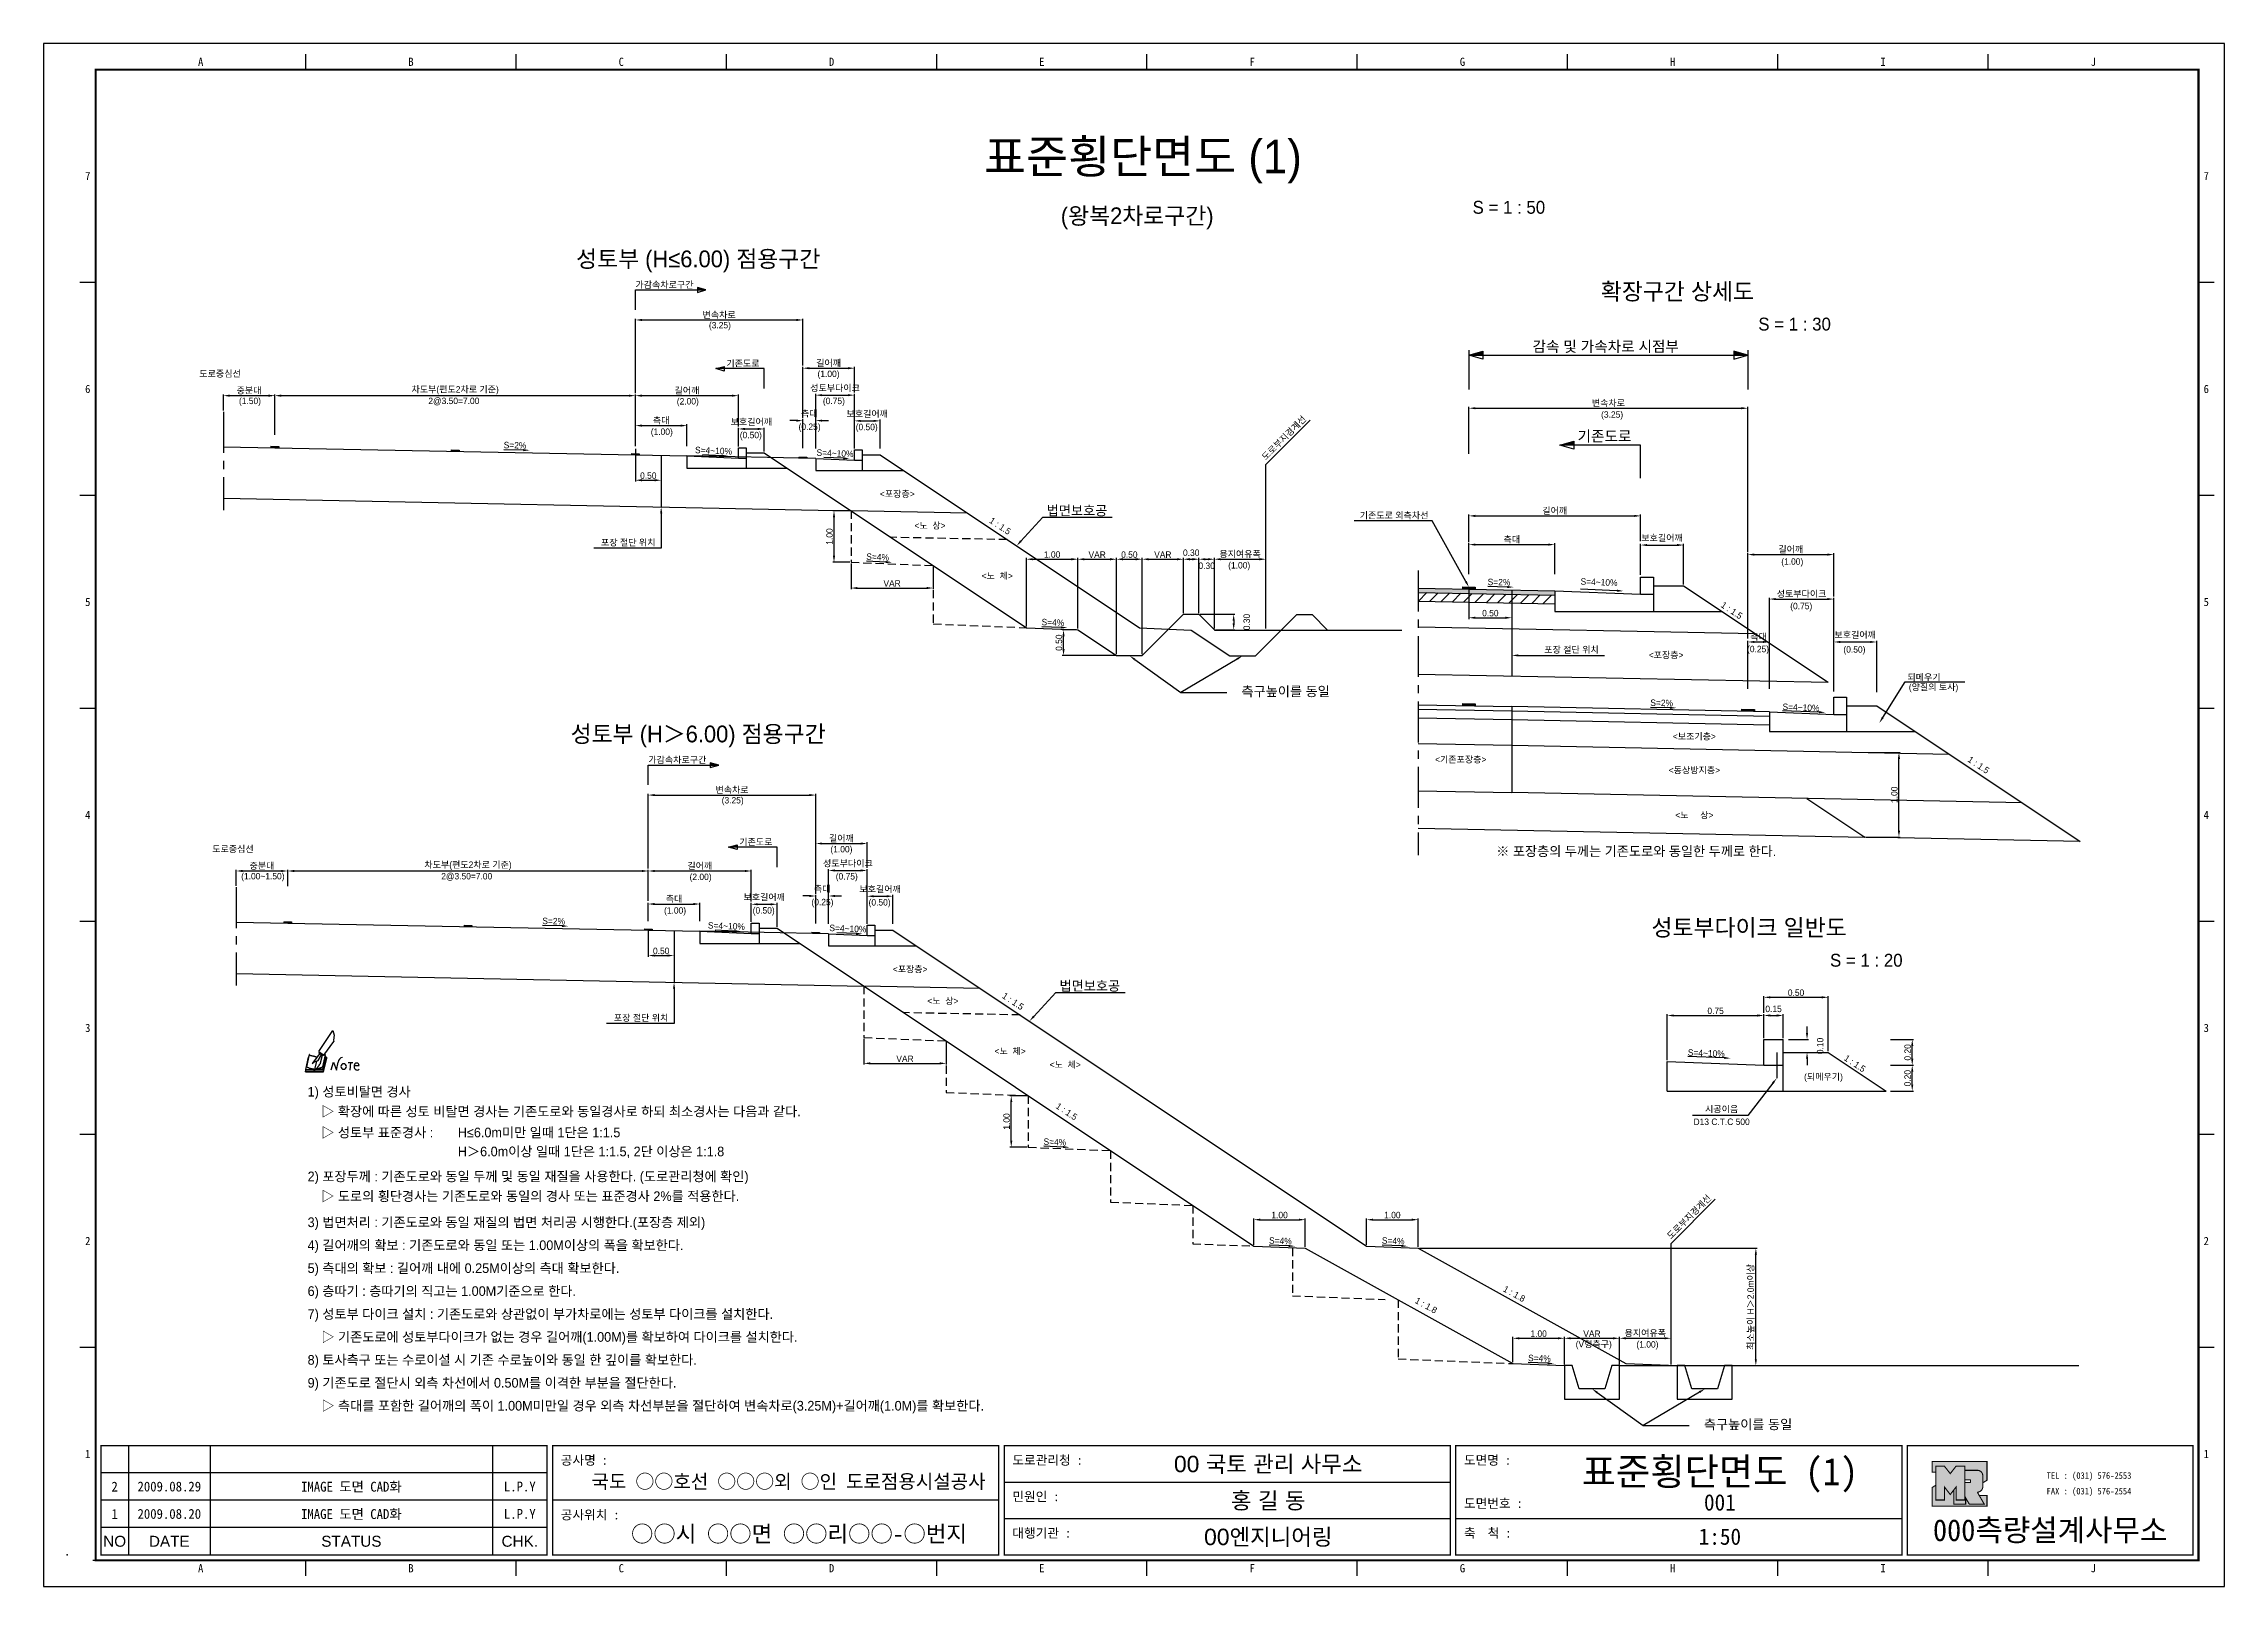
# Model space of a CAD drawing. Header units: millimetres. Extents: x 462 to 886, y -8 to 291.
import ezdxf
from ezdxf.enums import TextEntityAlignment as Align

# ---------------------------------------------------------------- set-up
doc = ezdxf.new("R2010")
doc.units = ezdxf.units.MM
doc.header["$LTSCALE"] = 0.25
doc.linetypes.add('CENTER', pattern=[50.8, 31.75, -6.35, 6.35, -6.35])
doc.linetypes.add('HIDDEN', pattern=[9.525, 6.35, -3.175])
for name, color, linetype in [('CC-GSTR-0004', 4, 'Continuous'), ('CZ-DIMT-0002', 7, 'Continuous'), ('CZ-EXST-0002', 22, 'Continuous'), ('CZ-LIN1-0007', 7, 'Continuous'), ('CZ-LIN2-0003', 3, 'Continuous'), ('CZ-LINE-0001', 7, 'Continuous'), ('CZ-MACL-0006', 6, 'Continuous'), ('CZ-TEXT-BOX0', 7, 'Continuous'), ('TITLE', 7, 'Continuous')]:
    doc.layers.add(name, color=color, linetype=linetype)
doc.styles.add('견고딕', font='arial.ttf')
doc.styles.add('돋움', font='')
doc.styles.add('돋음체', font='')
doc.styles.get('돋움').set_extended_font_data('Dotum')
doc.styles.get('돋음체').set_extended_font_data('DotumChe')

msp = doc.modelspace()

# ---------------------------------------------------------------- texts
at = {"layer": 'CZ-DIMT-0002', "style": '돋움'}
for s, height, p in [('가감속차로구간', 1.25, (577.21, 244.42)), ('감속 및 가속차로 시점부', 2.0833, (751.37, 232.44)), ('기존도로', 1.25, (594.87, 229.15)), ('기존도로', 2.083, (760.11, 215.02)), ('가감속차로구간', 1.25, (579.71, 152.23)), ('기존도로', 1.25, (597.37, 136.29)), ('1) 성토비탈면 경사', 1.875, (513.57, 87.82)), ('▷ 확장에 따른 성토 비탈면 경사는 기존도로와 동일경사로 하되 최소경사는 다음과 같다.', 1.875, (516.21, 83.99)), ('▷ 성토부 표준경사 :', 1.875, (516.21, 79.9)), ('H≤6.0m미만 일때 1단은 1:1.5', 1.875, (542.73, 79.91)), ('H＞6.0m이상 일때 1단은 1:1.5, 2단 이상은 1:1.8', 1.875, (542.73, 76.22)), ('2) 포장두께 : 기존도로와 동일 두께 및 동일 재질을 사용한다. (도로관리청에 확인)', 1.875, (513.57, 71.38)), ('▷ 도로의 횡단경사는 기존도로와 동일의 경사 또는 표준경사 2%를 적용한다.', 1.875, (516.21, 67.55)), ('3) 법면처리 : 기존도로와 동일 재질의 법면 처리공 시행한다.(포장층 제외)', 1.875, (513.57, 62.48)), ('4) 길어깨의 확보 : 기존도로와 동일 또는 1.00M이상의 폭을 확보한다.', 1.875, (513.57, 58.03)), ('5) 측대의 확보 : 길어깨 내에 0.25M이상의 측대 확보한다.', 1.875, (513.57, 53.58)), ('6) 층따기 : 층따기의 직고는 1.00M기준으로 한다.', 1.875, (513.57, 49.13)), ('7) 성토부 다이크 설치 : 기존도로와 상관없이 부가차로에는 성토부 다이크를 설치한다.', 1.875, (513.57, 44.68)), ('▷ 기존도로에 성토부다이크가 없는 경우 길어깨(1.00M)를 확보하여 다이크를 설치한다.', 1.875, (516.24, 40.23)), ('8) 토사측구 또는 수로이설 시 기존 수로높이와 동일 한 깊이를 확보한다.', 1.875, (513.57, 35.78)), ('9) 기존도로 절단시 외측 차선에서 0.50M를 이격한 부분을 절단한다.', 1.875, (513.57, 31.33)), ('▷ 측대를 포함한 길어깨의 폭이 1.00M미만일 경우 외측 차선부분을 절단하여 변속차로(3.25M)+길어깨(1.0M)를 확보한다.', 1.875, (516.24, 26.88))]:
    msp.add_text(s, height=height, dxfattribs=at).set_placement(p, align=Align.MIDDLE_LEFT)
for s, height, p in [('(3.25)', 1.25, (593.61, 236.57)), ('도로중심선', 1.25, (496.57, 227.16)), ('(1.00)', 1.25, (614.7, 227.13)), ('(1.50)', 1.25, (502.38, 221.88)), ('2@3.50=7.00', 1.25, (541.96, 221.88)), ('(2.00)', 1.25, (587.38, 221.8)), ('(0.75)', 1.25, (615.74, 221.87)), ('(1.00)', 1.25, (582.33, 215.9)), ('(0.50)', 1.25, (599.61, 215.25)), ('(0.25)', 1.25, (611.02, 216.86)), ('(0.50)', 1.25, (622.11, 216.81)), ('(3.25)', 1.25, (766.82, 219.24)), ('<포장층>', 1.25, (628.05, 203.83)), ('법면보호공', 1.875, (662.93, 200.6)), ('기존도로 외측차선', 1.25, (724.49, 199.66)), ('포장 절단 위치', 1.25, (575.81, 194.4)), ('<노  상>', 1.25, (634.4, 197.68)), ('(1.00)', 1.25, (694.42, 189.97)), ('(1.00)', 1.25, (801.79, 190.7)), ('<노  체>', 1.25, (647.45, 187.93)), ('(0.75)', 1.25, (803.53, 182.07)), ('포장 절단 위치', 1.25, (758.93, 173.6)), ('(0.25)', 1.25, (795.15, 173.73)), ('(0.50)', 1.25, (813.86, 173.65)), ('<포장층>', 1.25, (777.3, 172.56)), ('측구높이를 동일', 1.875, (703.44, 165.51)), ('되메우기', 1.25, (827.37, 168.25)), ('(양질의 토사)', 1.25, (829.22, 166.34)), ('<보조기층>', 1.25, (782.79, 156.77)), ('<기존포장층>', 1.25, (737.43, 152.3)), ('<동상방지층>', 1.25, (782.79, 150.21)), ('(3.25)', 1.25, (596.09, 144.38)), ('<노     상>', 1.25, (782.79, 141.49)), ('도로중심선', 1.25, (499.07, 134.92)), ('(1.00)', 1.25, (617.2, 134.88)), ('※ 포장층의 두께는 기존도로와 동일한 두께로 한다.', 1.875, (771.5, 134.49)), ('(1.00~1.50)', 1.25, (504.88, 129.64)), ('2@3.50=7.00', 1.25, (544.46, 129.64)), ('(2.00)', 1.25, (589.86, 129.52)), ('(0.75)', 1.25, (618.24, 129.62)), ('(1.00)', 1.25, (584.91, 123)), ('(0.50)', 1.25, (602.11, 123.01)), ('(0.25)', 1.25, (613.52, 124.62)), ('(0.50)', 1.25, (624.61, 124.57)), ('<포장층>', 1.25, (630.55, 111.59)), ('<노  상>', 1.25, (636.9, 105.43)), ('법면보호공', 1.875, (665.43, 108.36)), ('포장 절단 위치', 1.25, (578.31, 102.16)), ('<노  체>', 1.25, (649.95, 95.69)), ('<노  체>', 1.25, (660.65, 93.08)), ('(되메우기)', 1.25, (807.85, 90.72)), ('시공이음', 1.25, (788.08, 84.44)), ('D13 C.T.C 500', 1.25, (788.08, 81.99)), ('(V형측구)', 1.25, (763.25, 38.84)), ('(1.00)', 1.25, (773.68, 38.79)), ('측구높이를 동일', 1.875, (793.21, 23.26))]:
    msp.add_text(s, height=height, dxfattribs=at).set_placement(p, align=Align.MIDDLE_CENTER)
for s, rotation, p in [('도로부지경계선', 45, (703.1, 214.69)), ('S=2%', 358.8542, (553.84, 213.27)), ('S=4~10%', 357.7094, (592.37, 212.22)), ('S=4~10%', 357.7094, (615.96, 211.72)), ('1 : 1.5', 326.3099, (648.02, 197.61)), ('S=4%', 357.7094, (624.23, 191.58)), ('S=2%', 358.8542, (744.86, 186.71)), ('S=4~10%', 357.7094, (764.28, 186.71)), ('1 : 1.5', 326.3099, (790.04, 181.22)), ('S=4%', 357.7094, (658.26, 178.89)), ('S=2%', 358.8542, (776.44, 163.27)), ('S=4~10%', 357.7094, (803.49, 162.39)), ('1 : 1.5', 326.3099, (837.96, 151.23)), ('S=2%', 358.8542, (561.34, 120.93)), ('S=4~10%', 357.7094, (594.87, 119.98)), ('S=4~10%', 357.7094, (618.46, 119.48)), ('1 : 1.5', 326.3099, (650.52, 105.37)), ('S=4~10%', 357.7094, (785.1, 95.3)), ('1 : 1.5', 326.3099, (813.94, 93.3)), ('1 : 1.5', 326.3099, (660.92, 83.98)), ('S=4%', 357.7094, (658.64, 78.06)), ('도로부지경계선', 45, (781.75, 63.52)), ('S=4%', 357.7094, (702.42, 58.88)), ('S=4%', 357.7094, (724.32, 58.88)), ('1 : 1.8', 330.9454, (730.71, 46.35)), ('1 : 1.8', 330.9454, (747.82, 48.6)), ('S=4%', 357.7094, (752.71, 36.09))]:
    msp.add_text(s, height=1.25, rotation=rotation, dxfattribs=at).set_placement(p, align=Align.MIDDLE_CENTER)
at = {"layer": 'CZ-LINE-0001', "color": 7, "char_height": 1.25, "attachment_point": 5, "style": '돋움'}
for s, insert in [('\\A1;변속차로', (593.46, 238.52)), ('\\A1;길어깨', (614.71, 229.16)), ('\\A1;중분대', (502.21, 223.84)), ('\\A1;차도부(편도2차로 기준)', (542.21, 223.93)), ('\\A1;길어깨', (587.21, 223.84)), ('\\A1;성토부다이크', (615.96, 224.31)), ('\\A1;측대', (610.96, 219.36)), ('\\A1;보호길어깨', (622.21, 219.31)), ('\\A1;변속차로', (766.1, 221.4)), ('\\A1;측대', (582.21, 218.03)), ('\\A1;보호길어깨', (599.71, 217.75)), ('\\A1;0.50', (579.71, 207.37)), ('\\A1;길어깨', (755.68, 200.5)), ('\\A1;측대', (747.35, 194.93)), ('\\A1;보호길어깨', (776.51, 195.22)), ('\\A1;1.00', (658.1, 192.04)), ('\\A1;VAR', (666.85, 192.04)), ('\\A1;0.50', (673.1, 192.04)), ('\\A1;VAR', (679.6, 192.04)), ('\\A1;0.30', (685.1, 192.41)), ('\\A1;0.30', (688.1, 189.88)), ('\\A1;용지여유폭', (694.6, 192.1)), ('\\A1;길어깨', (801.51, 193)), ('\\A1;VAR', (627.04, 186.46)), ('\\A1;성토부다이크', (803.6, 184.37)), ('\\A1;0.50', (743.18, 180.68)), ('\\A1;측대', (795.26, 176.04)), ('\\A1;보호길어깨', (814.01, 176.41)), ('\\A1;변속차로', (595.96, 146.33)), ('\\A1;길어깨', (617.21, 136.92)), ('\\A1;중분대', (504.71, 131.6)), ('\\A1;차도부(편도2차로 기준)', (544.71, 131.68)), ('\\A1;길어깨', (589.71, 131.59)), ('\\A1;성토부다이크', (618.46, 132.07)), ('\\A1;측대', (613.46, 127.12)), ('\\A1;보호길어깨', (624.71, 127.07)), ('\\A1;측대', (584.71, 125.18)), ('\\A1;보호길어깨', (602.21, 125.51)), ('\\A1;0.50', (582.21, 115.13)), ('\\A1;0.50', (802.53, 107.03)), ('\\A1;0.75', (786.91, 103.5)), ('\\A1;0.15', (798.16, 103.88)), ('\\A1;VAR', (629.54, 94.21)), ('\\A1;1.00', (702.26, 63.88)), ('\\A1;1.00', (724.16, 63.88)), ('\\A1;1.00', (752.55, 40.86)), ('\\A1;VAR', (762.9, 40.86)), ('\\A1;용지여유폭', (773.25, 40.92))]:
    msp.add_mtext(s, dxfattribs=dict(at, insert=insert))
at = {"layer": 'CZ-LINE-0001', "color": 7, "char_height": 1.25, "attachment_point": 5, "rotation": 90, "style": '돋움'}
for s, insert in [('\\A1;1.00', (614.87, 195.56)), ('\\A1;0.30', (695.89, 178.96)), ('\\A1;0.50', (659.43, 174.96)), ('\\A1;1.00', (821.61, 145.44)), ('\\A1;0.10', (807.21, 96.7)), ('\\A1;0.20', (824.19, 95.45)), ('\\A1;0.20', (824.19, 90.45)), ('\\A1;1.00', (649.28, 82.04)), ('\\A1;최소높이 H＞2.0m이상', (793.77, 46.06))]:
    msp.add_mtext(s, dxfattribs=dict(at, insert=insert))
at = {"layer": 'CZ-TEXT-BOX0', "style": '돋움'}
for s, height, p in [('표준횡단면도 (1)', 6.5, (675.74, 269.29)), ('(왕복2차로구간)', 3.25, (674.62, 257.8)), ('성토부 (H≤6.00) 점용구간', 3.25, (589.39, 249.43)), ('확장구간 상세도', 3.25, (779.5, 243.11)), ('성토부 (H＞6.00) 점용구간', 3.25, (589.39, 157.24)), ('성토부다이크 일반도', 3.25, (793.41, 119.67))]:
    msp.add_text(s, height=height, dxfattribs=at).set_placement(p, align=Align.MIDDLE_CENTER)
for s, p in [('S = 1 : 50', (739.73, 259.44)), ('S = 1 : 30', (795.2, 236.78)), ('S = 1 : 20', (809.12, 113.33))]:
    msp.add_text(s, height=2.5, dxfattribs=at).set_placement(p, align=Align.MIDDLE_LEFT)
at = {"layer": 'TITLE', "color": 3, "linetype": 'Continuous', "style": '돋음체'}
for s, p in [('A', (492.81, 287.68)), ('B', (533.64, 287.68)), ('C', (574.46, 287.68)), ('D', (615.29, 287.68)), ('E', (656.11, 287.68)), ('F', (696.93, 287.68)), ('G', (737.76, 287.68)), ('H', (778.58, 287.68)), ('I', (819.41, 287.68)), ('J', (860.23, 287.68)), ('7', (470.89, 265.51)), ('7', (882.16, 265.51)), ('6', (470.89, 224.18)), ('6', (882.16, 224.18)), ('5', (470.89, 182.85)), ('5', (882.16, 182.85)), ('4', (470.89, 141.52)), ('4', (882.16, 141.52)), ('3', (470.89, 100.19)), ('3', (882.16, 100.19)), ('2', (470.89, 58.86)), ('2', (882.16, 58.86)), ('1', (470.89, 17.53)), ('1', (882.16, 17.53)), ('A', (492.81, -4.65)), ('B', (533.64, -4.65)), ('C', (574.46, -4.65)), ('D', (615.29, -4.65)), ('E', (656.11, -4.65)), ('F', (696.93, -4.65)), ('G', (737.76, -4.65)), ('H', (778.58, -4.65)), ('I', (819.41, -4.65)), ('J', (860.23, -4.65))]:
    msp.add_text(s, height=1.59, dxfattribs=at).set_placement(p, align=Align.MIDDLE)
at = {"layer": 'TITLE', "style": '돋음체'}
for s, p in [('공사명 : ', (562.72, 15.43)), ('도로관리청 :', (650.39, 15.43)), ('도면명 :', (738.06, 15.43)), ('민원인 :', (650.39, 8.36)), ('도면번호 :', (738.06, 7.04)), ('공사위치 :', (562.72, 4.82)), ('대행기관 :', (650.39, 1.28)), ('축  척 :', (738.06, 1.28))]:
    msp.add_text(s, height=1.804, dxfattribs=at).set_placement(p)
at = {"layer": 'TITLE', "color": 7, "linetype": 'Continuous'}
for s, height, style, p in [('00 국토 관리 사무소', 3.1832, '견고딕', (700.06, 15.61)), ('국도 ○○호선 ○○○외 ○인 도로점용시설공사', 2.7, '돋음체', (606.94, 12.22)), ('홍 길 동', 3.183, '견고딕', (700.06, 8.53)), ('○○시 ○○면 ○○리○○-○번지', 3.1832, '돋음체', (608.96, 2.06)), ('00엔지니어링', 3.183, '견고딕', (700.06, 1.46))]:
    msp.add_text(s, height=height, dxfattribs=dict(at, style=style)).set_placement(p, align=Align.MIDDLE)
at = {"layer": 'TITLE', "color": 7, "linetype": 'Continuous', "style": '돋음체'}
msp.add_text('표준횡단면도 (1)', height=5.305, dxfattribs=at).set_placement((787.74, 14.1), align=Align.MIDDLE_CENTER)
at = {"layer": 'TITLE', "color": 180, "style": '돋음체'}
for s, p in [('TEL : (031) 576-2553', (851.17, 12.7)), ('FAX : (031) 576-2554', (851.17, 9.67))]:
    msp.add_text(s, height=1.2733, dxfattribs=at).set_placement(p)
at = {"layer": 'TITLE', "color": 1, "linetype": 'Continuous', "style": '돋음체'}
msp.add_text('2', height=1.91, dxfattribs=at).set_placement((476.11, 11.19), align=Align.MIDDLE)
at = {"layer": 'TITLE', "linetype": 'Continuous'}
for s, height, style, p in [('2009.08.29', 1.91, '돋음체', (486.72, 11.19)), ('L.P.Y', 1.91, '돋음체', (554.76, 11.19)), ('001', 3.183, '돋음체', (787.74, 8.1)), ('1', 1.91, '돋음체', (476.11, 5.88)), ('2009.08.20', 1.91, '돋음체', (486.72, 5.88)), ('L.P.Y', 1.91, '돋음체', (554.76, 5.88)), ('NO', 2.122, '견고딕', (476.11, 0.58)), ('DATE', 2.122, '견고딕', (486.72, 0.58)), ('STATUS', 2.122, '견고딕', (522.07, 0.58)), ('CHK.', 2.122, '견고딕', (554.76, 0.58)), ('1:50', 3.183, '돋음체', (787.74, 1.46))]:
    msp.add_text(s, height=height, dxfattribs=dict(at, style=style)).set_placement(p, align=Align.MIDDLE)
at = {"layer": 'TITLE', "style": '돋음체'}
for p in [(522.07, 11.19), (522.07, 5.88)]:
    msp.add_text('IMAGE 도면 CAD화', height=1.9099, dxfattribs=at).set_placement(p, align=Align.MIDDLE)
at = {"layer": 'TITLE', "color": 180, "style": '돋음체'}
msp.add_text('000측량설계사무소', height=4.244, dxfattribs=at).set_placement((851.86, 0.61), align=Align.CENTER)

# ---------------------------------------------------------------- blocks, each defined once
blk = doc.blocks.new('note')
for p, q in [((0.85, 3.5), (3.53, 7.57)), ((1.8, 2.79), (3.74, 5.46)), ((3.53, 7.57), (3.8, 6.64)), ((3.8, 6.64), (3.69, 5.72)), ((3.69, 5.72), (3.74, 5.46)), ((-1.24, 2.36), (-1.77, 0)), ((-1.77, 0), (1.77, 0)), ((-1.77, 0), (-1.77, -0.3)), ((-1.53, 0.52), (-1.55, 0.54)), ((-1.01, 2.9), (-1.53, 0.52)), ((-1.48, 0.48), (-1.53, 0.52)), ((-1.43, 0.44), (-1.48, 0.48)), ((-1.38, 0.41), (-1.43, 0.44)), ((-1.33, 0.4), (-1.38, 0.41)), ((-1.27, 0.37), (-1.33, 0.4)), ((-1.22, 0.35), (-1.27, 0.37)), ((-1.13, 2.36), (-1.24, 2.36)), ((-1.17, 0.33), (-1.22, 0.35)), ((-1.12, 0.32), (-1.17, 0.33)), ((-1.02, 0.25), (-1.12, 0.32)), ((-0.97, 0.22), (-1.02, 0.25)), ((-1, 2.9), (-1.01, 2.9)), ((-0.98, 2.85), (-1, 2.9)), ((-0.95, 2.8), (-0.98, 2.85)), ((-0.93, 0.21), (-0.97, 0.22)), ((-0.9, 2.75), (-0.95, 2.8)), ((-0.88, 0.19), (-0.93, 0.21)), ((-0.85, 2.72), (-0.9, 2.75)), ((-0.8, 0.18), (-0.88, 0.19)), ((-0.79, 2.69), (-0.85, 2.72)), ((-0.75, 0.17), (-0.8, 0.18)), ((-0.74, 2.68), (-0.79, 2.69)), ((-0.7, 0.16), (-0.75, 0.17)), ((-0.69, 2.65), (-0.74, 2.68)), ((-0.64, 0.15), (-0.7, 0.16)), ((-0.64, 2.65), (-0.69, 2.65)), ((-0.59, 2.63), (-0.64, 2.65)), ((-0.58, 0.14), (-0.64, 0.15)), ((-0.54, 2.62), (-0.59, 2.63)), ((-0.53, 0.13), (-0.58, 0.14)), ((-0.48, 2.61), (-0.54, 2.62)), ((-0.48, 0.12), (-0.53, 0.13)), ((-0.43, 2.61), (-0.48, 2.61)), ((-0.43, 0.11), (-0.48, 0.12)), ((0.75, 2.77), (-0.46, 1.16)), ((0.37, 2.24), (-0.46, 1.16)), ((-0.46, 1.16), (-0.08, 1.47)), ((-0.38, 2.59), (-0.43, 2.61)), ((-0.38, 0.08), (-0.43, 0.11)), ((-0.33, 2.59), (-0.38, 2.59)), ((-0.29, 0.06), (-0.38, 0.08)), ((-0.27, 2.58), (-0.33, 2.59)), ((-0.23, 0.05), (-0.29, 0.06)), ((-0.22, 2.57), (-0.27, 2.58)), ((-0.16, 0.04), (-0.23, 0.05)), ((-0.17, 2.56), (-0.22, 2.57)), ((-0.12, 2.55), (-0.17, 2.56)), ((-0.11, 0.03), (-0.16, 0.04)), ((-0.07, 2.53), (-0.12, 2.55)), ((-0.04, 0.02), (-0.11, 0.03)), ((-0.08, 1.47), (0.72, 1.75)), ((-0.01, 2.51), (-0.07, 2.53)), ((-0.05, -0.3), (-0.05, 0)), ((0, 0), (-0.04, 0.02)), ((0.04, 2.5), (-0.01, 2.51)), ((0.37, 1.63), (0, 0)), ((0, 0), (1.6, 0.53)), ((0, 0), (1.65, 0.18)), ((0, 0.01), (0.06, 0.04)), ((0, -0.3), (0, 0)), ((0.09, 2.48), (0.04, 2.5)), ((0.05, -0.3), (0.05, 0)), ((0.06, 0.04), (0.11, 0.07)), ((0.14, 2.48), (0.09, 2.48)), ((0.11, 0.07), (0.16, 0.09)), ((0.2, 2.47), (0.14, 2.48)), ((0.16, 0.09), (0.21, 0.12)), ((0.26, 2.43), (0.18, 2.46)), ((0.21, 0.12), (0.27, 0.14)), ((0.34, 2.4), (0.26, 2.43)), ((0.27, 0.14), (0.36, 0.19)), ((0.45, 2.37), (0.34, 2.4)), ((0.36, 0.19), (0.41, 0.22)), ((0.41, 0.22), (0.46, 0.27)), ((0.46, 0.27), (0.51, 0.3)), ((0.51, 0.3), (0.56, 0.34)), ((0.56, 0.34), (0.6, 0.4)), ((0.6, 0.4), (0.64, 0.45)), ((0.64, 0.45), (0.67, 0.51)), ((0.67, 0.51), (0.74, 0.58)), ((0.72, 1.75), (1.16, 2.53)), ((0.74, 0.58), (0.79, 0.63)), ((1, 3.1), (0.75, 2.77)), ((0.79, 0.63), (0.83, 0.68)), ((0.83, 0.68), (0.86, 0.73)), ((0.85, 3.5), (1.8, 2.79)), ((1, 3.4), (0.85, 3.21)), ((0.85, 3.21), (1.52, 2.71)), ((0.86, 0.73), (0.89, 0.79)), ((0.89, 0.84), (0.92, 0.89)), ((0.89, 0.79), (0.89, 0.84)), ((0.92, 0.89), (0.96, 0.95)), ((0.96, 0.95), (1.01, 0.97)), ((1.47, 2.74), (1.01, 0.97)), ((1.16, 2.53), (1.37, 2.82)), ((2.13, 2.84), (1.44, 2.63)), ((1.52, 2.71), (1.66, 2.9)), ((1.6, 0.53), (2.13, 2.84)), ((1.65, 0.18), (2.19, 2.48)), ((1.77, 0), (2.3, 2.36)), ((1.77, -0.3), (2.3, 2.07)), ((1.77, -0.38), (2.3, 1.99)), ((1.77, -0.44), (2.3, 1.93)), ((1.77, 0), (1.77, -0.3)), ((2.19, 2.48), (2.04, 2.47)), ((2.3, 2.36), (2.16, 2.36)), ((2.3, 2.36), (2.3, 2.07)), ((3.21, -0.08), (3.68, 1.4)), ((3.68, 1.4), (4.26, -0.14)), ((4.26, -0.14), (4.56, 1.44)), ((6.55, 1.34), (7.46, 1.34)), ((7.01, 1.34), (6.87, -0.11)), ((7.71, 0.77), (7.71, 0.55)), ((7.71, 0.77), (8.67, 0.77)), ((-1.77, -0.3), (1.77, -0.3)), ((-1.77, -0.43), (-1.77, -0.3)), ((-1.77, -0.37), (1.77, -0.37)), ((-1.77, -0.43), (1.77, -0.43))]:
    blk.add_line(p, q)
for centre, major_axis, start_param, end_param in [((0.4, 2.31), (0.0702, 0.0702), 3.283946, 6.425539), ((5.68, 1.23), (-0.806, 0.806), -0.591174, 0.597824), ((5.66, 0.58), (-0.378, 0.378), 3.926991, 10.210176), ((8.3, 0.49), (0.422, 0.422), 2.265602, 4.634911), ((8.19, 0.77), (-0.342, 0.342), 3.926991, 7.068583)]:
    blk.add_ellipse(centre, major_axis=major_axis, ratio=1, start_param=start_param, end_param=end_param)

# ---------------------------------------------------------------- hatches: boundary and pattern name
at = {"ltscale": 150}
h = msp.add_hatch(color=8, dxfattribs=at)
edge = h.paths.add_edge_path()
edge.add_line((839.6, 16.06), (828.93, 16.06))
edge.add_line((828.93, 16.06), (828.93, 13.98))
edge.add_line((828.93, 13.98), (829.64, 13.98))
edge.add_line((829.64, 13.98), (829.64, 15.15))
edge.add_line((829.64, 15.15), (831.33, 15.15))
edge.add_line((831.33, 15.15), (832.46, 13.7))
edge.add_line((832.46, 13.7), (833.59, 15.15))
edge.add_line((833.59, 15.15), (835.28, 15.15))
edge.add_line((835.28, 15.15), (835.28, 14.35))
edge.add_line((835.28, 14.35), (837.72, 14.35))
edge.add_arc((837.72, 13.29), 1.07, 0, 90, ccw=False)
edge.add_line((838.78, 13.29), (838.78, 11.92))
edge.add_line((838.78, 11.92), (839.6, 12.43))
edge.add_line((839.6, 12.43), (839.6, 16.06))
h.paths.add_polyline_path([(833.14, 10.53), (832.46, 9.65), (831.33, 11.11), (831.33, 8.59), (829.64, 8.59), (829.64, 11.44), (828.93, 11), (828.93, 7.37), (839.6, 7.37), (839.6, 9.45), (838.1, 9.45), (839.05, 7.8), (836.15, 7.8), (835.45, 9.01), (835.45, 7.8), (833.14, 7.8)])
msp.add_hatch(color=5, dxfattribs=at).paths.add_polyline_path([(835.28, 15.15), (833.59, 15.15), (832.46, 13.7), (831.33, 15.15), (829.64, 15.15), (829.64, 8.59), (831.33, 8.59), (831.33, 11.11), (832.46, 9.65), (833.59, 11.11), (833.59, 8.59), (835.28, 8.59)])
h = msp.add_hatch(color=161, dxfattribs=at)
edge = h.paths.add_edge_path()
edge.add_arc((837.72, 13.29), 1.07, 360, 450)
edge.add_line((837.72, 14.35), (835.28, 14.35))
edge.add_line((835.28, 14.35), (835.28, 12.5))
edge.add_line((835.28, 12.5), (836.27, 12.5))
edge.add_arc((836.27, 12.39), 0.113, 0, 90, ccw=False)
edge.add_line((836.39, 12.39), (836.39, 12.08))
edge.add_arc((836.27, 12.08), 0.113, 270, 360, ccw=False)
edge.add_line((836.27, 11.97), (835.28, 11.97))
edge.add_line((835.28, 11.97), (835.28, 8.59))
edge.add_line((835.28, 8.59), (833.59, 8.59))
edge.add_line((833.59, 8.59), (833.59, 11.11))
edge.add_line((833.59, 11.11), (833.14, 10.53))
edge.add_line((833.14, 10.53), (833.14, 7.8))
edge.add_line((833.14, 7.8), (835.45, 7.8))
edge.add_line((835.45, 7.8), (835.45, 9.01))
edge.add_line((835.45, 9.01), (836.15, 7.8))
edge.add_line((836.15, 7.8), (839.05, 7.8))
edge.add_line((839.05, 7.8), (837.72, 10.11))
edge.add_arc((837.72, 11.18), 1.07, 270, 360)
edge.add_line((838.78, 11.18), (838.78, 13.29))
at = {"layer": 'CZ-EXST-0002'}
for points in [[(507.96, 212.78), (507.96, 213.03), (506.46, 213.06), (506.46, 212.81)], [(542.96, 212.08), (542.96, 212.33), (541.46, 212.36), (541.46, 212.11)], [(577.96, 211.38), (577.96, 211.63), (576.46, 211.66), (576.46, 211.41)], [(740.26, 185.31), (740.26, 185.73), (737.76, 185.78), (737.76, 185.36)], [(510.46, 120.53), (510.46, 120.78), (508.96, 120.81), (508.96, 120.56)], [(545.46, 119.83), (545.46, 120.08), (543.96, 120.11), (543.96, 119.86)], [(580.46, 119.13), (580.46, 119.38), (578.96, 119.41), (578.96, 119.16)]]:
    msp.add_hatch(color=256, dxfattribs=at).paths.add_polyline_path(points)
h = msp.add_hatch(color=256, dxfattribs=at)
h.paths.add_polyline_path([(747.35, 185.17), (747.35, 184.34), (755.68, 184.17), (755.68, 185)])
h.paths.add_polyline_path([(747.35, 184.34), (747.35, 185.17), (729.19, 185.53), (729.19, 184.7)])
h = msp.add_hatch(dxfattribs=at)
h.set_pattern_fill('ANSI31', color=256, scale=0.5, style=0)
h.set_pattern_definition([(45, (474.5181, -2.0748), (-1.122532, 1.122532), [])])
h.paths.add_polyline_path([(755.68, 182.5), (755.68, 184.17), (747.35, 184.34), (747.35, 182.67)])
h.paths.add_polyline_path([(747.35, 182.67), (747.35, 184.34), (729.19, 184.7), (729.19, 183.03)])
at = {"layer": 'CZ-LIN1-0007'}
for points in [[(610.46, 210.68), (610.46, 210.93), (608.96, 210.96), (608.96, 210.71)], [(740.26, 162.68), (740.26, 163.09), (737.76, 163.14), (737.76, 162.73)], [(794.43, 161.59), (794.43, 162.01), (791.93, 162.06), (791.93, 161.64)], [(612.96, 118.48), (612.96, 118.73), (611.46, 118.76), (611.46, 118.51)]]:
    msp.add_hatch(color=256, dxfattribs=at).paths.add_polyline_path(points)
at = {"layer": 'CZ-LINE-0001'}
for points in [[(590.89, 243.4), (589.25, 243.86), (589.25, 243.4)], [(739.01, 230.74), (741.75, 231.5), (741.75, 230.74)], [(793.18, 230.74), (790.44, 231.5), (790.44, 230.74)], [(594.43, 228.13), (594.43, 228.58), (592.79, 228.13)], [(759.39, 213.31), (759.39, 214.07), (756.65, 213.31)], [(593.39, 151.2), (591.75, 151.66), (591.75, 151.2)], [(596.93, 135.27), (596.93, 135.73), (595.29, 135.27)]]:
    msp.add_hatch(color=7, dxfattribs=at).paths.add_polyline_path(points)

# ---------------------------------------------------------------- linework, layer by layer
at = {"layer": 'CC-GSTR-0004'}
for p, q in [((619.71, 210.39), (619.71, 212.39)), ((619.71, 212.39), (621.21, 212.39)), ((621.21, 212.39), (621.21, 208.39)), ((612.21, 210.69), (612.21, 208.39)), ((612.21, 210.69), (619.71, 210.39)), ((612.21, 208.39), (621.21, 208.39)), ((619.71, 210.39), (621.21, 210.39)), ((797.35, 161.54), (797.35, 157.7)), ((797.35, 161.54), (809.85, 161.04)), ((809.85, 161.04), (809.85, 164.37)), ((809.85, 164.37), (812.35, 164.37)), ((809.85, 161.04), (812.35, 161.04)), ((812.35, 164.37), (812.35, 157.7)), ((797.35, 157.7), (812.35, 157.7)), ((796.28, 92.95), (796.28, 97.95)), ((796.28, 97.95), (800.03, 97.95)), ((800.03, 87.95), (800.03, 97.95)), ((777.53, 93.7), (796.28, 92.95)), ((777.53, 87.95), (777.53, 93.7)), ((796.28, 92.95), (800.03, 92.95)), ((777.53, 87.95), (800.03, 87.95))]:
    msp.add_line(p, q, dxfattribs=at)
at = {"layer": 'CC-GSTR-0004', "color": 4}
for p, q in [((622.21, 120.15), (623.71, 120.15)), ((622.21, 118.15), (622.21, 120.15)), ((623.71, 120.15), (623.71, 116.15)), ((614.71, 118.45), (622.21, 118.15)), ((614.71, 118.45), (614.71, 116.15)), ((614.71, 116.15), (623.71, 116.15)), ((622.21, 118.15), (623.71, 118.15))]:
    msp.add_line(p, q, dxfattribs=at)
at = {"layer": 'CZ-EXST-0002'}
for p, q in [((497.21, 212.99), (587.21, 211.19)), ((506.46, 213.06), (507.96, 213.03)), ((506.46, 213.06), (506.46, 212.81)), ((507.96, 213.03), (507.96, 212.78)), ((541.46, 212.36), (541.46, 212.11)), ((541.46, 212.36), (542.96, 212.33)), ((542.96, 212.33), (542.96, 212.08)), ((597.21, 210.79), (597.21, 212.79)), ((597.21, 212.79), (598.71, 212.79)), ((598.71, 212.79), (598.71, 208.79)), ((598.71, 211.79), (602.21, 211.79)), ((602.21, 211.79), (653.1, 177.86)), ((576.46, 211.66), (577.96, 211.63)), ((576.46, 211.66), (576.46, 211.41)), ((577.96, 211.63), (577.96, 211.38)), ((587.21, 211.19), (597.21, 210.79)), ((587.21, 211.19), (587.21, 208.79)), ((587.21, 208.79), (598.71, 208.79)), ((597.21, 210.79), (598.71, 210.79)), ((598.71, 208.79), (606.71, 208.79)), ((497.21, 202.99), (619.07, 200.56)), ((772.35, 187.67), (774.85, 187.67)), ((772.35, 184.34), (772.35, 187.67)), ((774.85, 187.67), (774.85, 181)), ((729.19, 185.53), (755.68, 185)), ((729.19, 184.7), (755.68, 184.17)), ((729.19, 183.03), (755.68, 182.5)), ((737.76, 185.78), (737.76, 185.36)), ((737.76, 185.78), (740.26, 185.73)), ((740.26, 185.73), (740.26, 185.31)), ((755.68, 185), (755.68, 181)), ((755.68, 185), (772.35, 184.34)), ((772.35, 184.34), (774.85, 184.34)), ((774.85, 186), (780.68, 186)), ((780.68, 186), (808.77, 167.27)), ((653.1, 177.86), (663.1, 177.46)), ((729.19, 178.03), (794.6, 176.73)), ((755.68, 181), (774.85, 181)), ((774.85, 181), (788.18, 181)), ((689.65, 177.41), (726.01, 177.41)), ((729.19, 168.87), (808.77, 167.27)), ((729.19, 162.9), (747.35, 162.54)), ((729.19, 162.07), (747.35, 161.7)), ((729.19, 160.4), (747.35, 160.04)), ((729.19, 155.4), (747.35, 155.04)), ((729.19, 146.23), (747.35, 145.87)), ((804.61, 144.72), (815.86, 137.22)), ((729.19, 138.96), (815.86, 137.22)), ((499.71, 120.75), (589.71, 118.95)), ((508.96, 120.81), (508.96, 120.56)), ((508.96, 120.81), (510.46, 120.78)), ((510.46, 120.78), (510.46, 120.53)), ((543.96, 120.11), (545.46, 120.08)), ((543.96, 120.11), (543.96, 119.86)), ((545.46, 120.08), (545.46, 119.83)), ((578.96, 119.41), (578.96, 119.16)), ((578.96, 119.41), (580.46, 119.38)), ((580.46, 119.38), (580.46, 119.13)), ((589.71, 118.95), (589.71, 116.55)), ((589.71, 118.95), (599.71, 118.55)), ((599.71, 120.55), (601.21, 120.55)), ((599.71, 118.55), (599.71, 120.55)), ((599.71, 118.55), (601.21, 118.55)), ((601.21, 120.55), (601.21, 116.55)), ((601.21, 119.55), (604.71, 119.55)), ((604.71, 119.55), (697.26, 57.85)), ((589.71, 116.55), (601.21, 116.55)), ((601.21, 116.55), (609.21, 116.55)), ((499.71, 110.75), (621.57, 108.31)), ((747.55, 35.06), (757.55, 34.66)), ((768.25, 34.66), (857.42, 34.66))]:
    msp.add_line(p, q, dxfattribs=at)
at = {"layer": 'CZ-EXST-0002', "linetype": 'HIDDEN'}
for points in [[(619.07, 200.56), (619.07, 190.56), (635.02, 189.92)], [(635.02, 189.92), (635.02, 178.59), (653.1, 177.86)], [(621.57, 108.31), (621.57, 98.31), (637.52, 97.67)], [(637.52, 97.67), (637.52, 87.67), (653.48, 87.04)], [(653.48, 87.04), (653.48, 77.04), (669.44, 76.4)], [(669.44, 76.4), (669.44, 66.4), (685.39, 65.76)], [(685.39, 65.76), (685.39, 58.32), (697.26, 57.85)], [(704.76, 57.5), (704.76, 48.22), (722.76, 47.5)], [(725.26, 47.45), (725.26, 35.96), (747.55, 35.06)]]:
    msp.add_lwpolyline(points, dxfattribs=at)
at = {"layer": 'CZ-EXST-0002'}
for points in [[(663.1, 177.46), (670.6, 172.46), (675.6, 172.46), (683.6, 180.46), (686.6, 180.46), (689.6, 177.46)], [(697.26, 57.85), (707.26, 57.45), (747.55, 35.06)]]:
    msp.add_lwpolyline(points, dxfattribs=at)
msp.add_lwpolyline([(757.55, 34.66), (757.55, 28.16), (768.25, 28.16), (768.25, 34.66), (766.75, 34.66), (765.4, 30.16), (760.4, 30.16), (759.05, 34.66), (759.05, 34.66)], close=True, dxfattribs=at)
at = {"layer": 'CZ-LIN1-0007'}
for p, q in [((608.96, 210.96), (608.96, 210.71)), ((608.96, 210.96), (610.46, 210.93)), ((610.46, 210.93), (610.46, 210.68)), ((737.76, 163.14), (740.26, 163.09)), ((737.76, 163.14), (737.76, 162.73)), ((740.26, 163.09), (740.26, 162.68)), ((791.93, 162.06), (794.43, 162.01)), ((791.93, 162.06), (791.93, 161.64)), ((794.43, 162.01), (794.43, 161.59)), ((611.46, 118.76), (612.96, 118.73)), ((611.46, 118.76), (611.46, 118.51)), ((612.96, 118.73), (612.96, 118.48))]:
    msp.add_line(p, q, dxfattribs=at)
at = {"layer": 'CZ-LIN2-0003'}
for p, q in [((621.21, 211.39), (624.71, 211.39)), ((621.21, 208.39), (629.21, 208.39)), ((624.71, 211.39), (675.08, 177.81)), ((675.08, 177.81), (685.08, 177.41)), ((747.35, 161.7), (797.35, 160.7)), ((812.35, 162.7), (818.18, 162.7)), ((818.18, 162.7), (857.65, 136.39)), ((747.35, 160.04), (797.35, 159.04)), ((812.35, 157.7), (825.68, 157.7)), ((747.35, 155.04), (832.23, 153.34)), ((857.65, 136.39), (815.86, 137.22)), ((623.71, 119.15), (627.21, 119.15)), ((627.21, 119.15), (719.16, 57.85)), ((623.71, 116.15), (631.71, 116.15)), ((800.03, 95.45), (808.78, 95.45)), ((808.78, 95.45), (820.03, 87.95)), ((800.03, 87.95), (820.03, 87.95)), ((769.45, 35.06), (779.45, 34.66))]:
    msp.add_line(p, q, dxfattribs=at)
for points in [[(612.21, 210.69), (587.21, 211.19)], [(641.64, 200.1), (619.07, 200.56)], [(702.58, 177.41), (705.58, 180.41), (708.58, 180.41), (711.58, 177.41)], [(685.08, 177.41), (692.58, 172.41), (697.58, 172.41), (702.58, 177.41)], [(747.35, 162.54), (747.35, 145.87)], [(797.35, 161.54), (747.35, 162.54)], [(846.4, 143.89), (747.35, 145.87)], [(614.71, 118.45), (589.71, 118.95)], [(644.14, 107.86), (621.57, 108.31)], [(719.16, 57.85), (729.16, 57.45), (769.45, 35.06)]]:
    msp.add_lwpolyline(points, dxfattribs=at)
at = {"layer": 'CZ-LIN2-0003', "linetype": 'HIDDEN'}
for points in [[(649.37, 194.95), (626.8, 195.4)], [(651.87, 102.71), (629.3, 103.16)]]:
    msp.add_lwpolyline(points, dxfattribs=at)
at = {"layer": 'CZ-LIN2-0003'}
msp.add_lwpolyline([(779.45, 34.66), (779.45, 28.16), (790.15, 28.16), (790.15, 34.66), (788.65, 34.66), (787.3, 30.16), (782.3, 30.16), (780.95, 34.66), (780.95, 34.66)], close=True, dxfattribs=at)
at = {"layer": 'CZ-LINE-0001', "color": 7}
for p, q in [((577.21, 223.39), (577.21, 237.83)), ((578.46, 237.58), (608.46, 237.58)), ((609.71, 228.72), (609.71, 237.83)), ((739.01, 231.69), (739.01, 224.1)), ((793.18, 231.69), (793.18, 224.1)), ((609.71, 218.5), (609.71, 228.47)), ((610.96, 228.22), (618.46, 228.22)), ((619.71, 223.49), (619.71, 228.47)), ((497.21, 220.01), (497.21, 223.14)), ((498.46, 222.89), (505.96, 222.89)), ((507.21, 215.3), (507.21, 223.14)), ((507.21, 215.3), (507.21, 223.14)), ((508.46, 222.89), (575.96, 222.89)), ((577.21, 217.08), (577.21, 223.14)), ((577.21, 217.08), (577.21, 223.14)), ((578.46, 222.89), (595.96, 222.89)), ((597.21, 216.93), (597.21, 223.14)), ((612.21, 212.64), (612.21, 223.24)), ((613.46, 222.99), (618.46, 222.99)), ((619.71, 212.64), (619.71, 223.24)), ((739.01, 211.61), (739.01, 220.7)), ((740.26, 220.45), (791.93, 220.45)), ((793.18, 192.55), (793.18, 220.7)), ((577.21, 213.09), (577.21, 217.33)), ((578.46, 217.08), (585.96, 217.08)), ((587.21, 213.09), (587.21, 217.33)), ((597.21, 213.04), (597.21, 216.68)), ((598.46, 216.43), (600.96, 216.43)), ((602.21, 212.04), (602.21, 216.68)), ((608.46, 218.05), (607.21, 218.05)), ((609.71, 212.69), (609.71, 218.3)), ((612.21, 212.64), (612.21, 218.3)), ((613.46, 218.05), (614.71, 218.05)), ((619.71, 212.64), (619.71, 218.25)), ((620.96, 218), (623.46, 218)), ((624.71, 212.64), (624.71, 218.25)), ((577.21, 212.59), (577.21, 206.23)), ((582.21, 211.04), (582.21, 206.23)), ((578.46, 206.48), (580.96, 206.48)), ((618.82, 200.56), (615.51, 200.56)), ((615.76, 191.81), (615.76, 199.31)), ((739.01, 194.49), (739.01, 199.81)), ((740.26, 199.56), (771.1, 199.56)), ((772.35, 194.65), (772.35, 199.81)), ((618.82, 190.56), (615.51, 190.56)), ((653.1, 178.11), (653.1, 191.4)), ((654.35, 191.15), (661.85, 191.15)), ((663.1, 177.71), (663.1, 191.4)), ((663.1, 177.71), (663.1, 191.4)), ((664.35, 191.15), (669.35, 191.15)), ((670.6, 172.71), (670.6, 191.4)), ((670.6, 172.71), (670.6, 191.4)), ((671.85, 191.15), (674.35, 191.15)), ((675.6, 172.71), (675.6, 191.4)), ((675.6, 172.71), (675.6, 191.4)), ((676.85, 191.15), (682.35, 191.15)), ((683.6, 180.71), (683.6, 191.4)), ((683.6, 180.71), (683.6, 191.4)), ((684.85, 191.15), (685.35, 191.15)), ((686.6, 180.71), (686.6, 191.4)), ((686.6, 180.71), (686.6, 191.4)), ((687.85, 191.15), (688.35, 191.15)), ((689.6, 177.71), (689.6, 191.4)), ((689.6, 177.71), (689.6, 191.4)), ((690.85, 191.15), (698.35, 191.15)), ((699.6, 177.71), (699.6, 191.4)), ((739.01, 188.25), (739.01, 194.24)), ((740.26, 193.99), (754.43, 193.99)), ((755.68, 188.25), (755.68, 194.24)), ((772.35, 188.09), (772.35, 194.15)), ((773.6, 193.9), (779.43, 193.9)), ((780.68, 186.25), (780.68, 194.15)), ((793.18, 175.76), (793.18, 192.3)), ((794.43, 192.05), (808.6, 192.05)), ((809.85, 183.92), (809.85, 192.3)), ((619.07, 190.31), (619.07, 185.31)), ((635.02, 189.67), (635.02, 185.31)), ((620.32, 185.56), (633.77, 185.56)), ((739.01, 185.5), (739.01, 179.54)), ((747.35, 184.92), (747.35, 179.54)), ((797.35, 166.01), (797.35, 183.67)), ((798.6, 183.42), (808.6, 183.42)), ((809.85, 165.51), (809.85, 183.67)), ((686.85, 180.46), (693.6, 180.46)), ((693.35, 179.21), (693.35, 178.71)), ((740.26, 179.79), (746.1, 179.79)), ((662.85, 177.46), (660.07, 177.46)), ((660.32, 173.71), (660.32, 176.21)), ((689.85, 177.46), (693.6, 177.46)), ((793.18, 166.01), (793.18, 175.34)), ((794.43, 175.09), (796.1, 175.09)), ((797.35, 166.01), (797.35, 175.34)), ((809.85, 165.51), (809.85, 175.34)), ((811.1, 175.09), (816.93, 175.09)), ((818.18, 165.35), (818.18, 175.34)), ((670.35, 172.46), (660.07, 172.46)), ((816.57, 153.66), (822.75, 153.66)), ((822.5, 138.47), (822.5, 152.41)), ((579.71, 131.15), (579.71, 145.63)), ((580.96, 145.38), (610.96, 145.38)), ((612.21, 126.3), (612.21, 145.63)), ((612.21, 126.25), (612.21, 136.23)), ((613.46, 135.98), (620.96, 135.98)), ((622.21, 131.25), (622.21, 136.23)), ((816.11, 137.22), (822.75, 137.22)), ((499.71, 127.76), (499.71, 130.9)), ((500.96, 130.65), (508.46, 130.65)), ((509.71, 127.7), (509.71, 130.9)), ((509.71, 127.7), (509.71, 130.9)), ((510.96, 130.65), (578.46, 130.65)), ((579.71, 124.84), (579.71, 130.9)), ((579.71, 124.84), (579.71, 130.9)), ((580.96, 130.65), (598.46, 130.65)), ((599.71, 124.74), (599.71, 130.9)), ((614.71, 120.4), (614.71, 131)), ((615.96, 130.75), (620.96, 130.75)), ((622.21, 120.4), (622.21, 131)), ((579.71, 120.9), (579.71, 124.49)), ((580.96, 124.24), (588.46, 124.24)), ((589.71, 120.9), (589.71, 124.49)), ((599.71, 120.8), (599.71, 124.44)), ((600.96, 124.19), (603.46, 124.19)), ((604.71, 119.8), (604.71, 124.44)), ((610.96, 125.8), (609.71, 125.8)), ((612.21, 120.45), (612.21, 126.05)), ((614.71, 120.4), (614.71, 126.05)), ((615.96, 125.8), (617.21, 125.8)), ((622.21, 120.4), (622.21, 126)), ((623.46, 125.75), (625.96, 125.75)), ((627.21, 120.4), (627.21, 126)), ((579.71, 119.15), (579.71, 113.99)), ((584.71, 118.8), (584.71, 113.99)), ((580.96, 114.24), (583.46, 114.24)), ((796.28, 103.11), (796.28, 106.39)), ((797.53, 106.14), (807.53, 106.14)), ((808.78, 95.7), (808.78, 106.39)), ((777.53, 93.95), (777.53, 102.86)), ((778.78, 102.61), (795.03, 102.61)), ((796.28, 98.2), (796.28, 102.86)), ((796.28, 98.2), (796.28, 102.86)), ((797.53, 102.61), (798.78, 102.61)), ((800.03, 98.2), (800.03, 102.86)), ((621.57, 98.06), (621.57, 93.07)), ((637.52, 97.42), (637.52, 93.07)), ((801.03, 97.95), (804.91, 97.95)), ((804.66, 99.2), (804.66, 100.45)), ((820.84, 97.95), (825.33, 97.95)), ((622.82, 93.32), (636.27, 93.32)), ((800.28, 95.45), (804.91, 95.45)), ((804.66, 94.2), (804.66, 92.95)), ((825.08, 94.2), (825.08, 96.7)), ((820.84, 92.95), (825.33, 92.95)), ((820.84, 92.95), (825.33, 92.95)), ((825.08, 89.2), (825.08, 91.7)), ((653.23, 87.04), (649.92, 87.04)), ((650.17, 78.29), (650.17, 85.79)), ((820.84, 87.95), (825.33, 87.95)), ((653.23, 77.04), (649.92, 77.04)), ((697.26, 58.1), (697.26, 63.23)), ((698.51, 62.98), (706.01, 62.98)), ((707.26, 57.7), (707.26, 63.23)), ((719.16, 58.1), (719.16, 63.23)), ((720.41, 62.98), (727.91, 62.98)), ((729.16, 57.7), (729.16, 63.23)), ((729.41, 57.45), (794.97, 57.45)), ((794.72, 35.91), (794.72, 56.2)), ((747.55, 35.31), (747.55, 40.22)), ((748.8, 39.97), (756.3, 39.97)), ((757.55, 34.91), (757.55, 40.22)), ((757.55, 34.91), (757.55, 40.22)), ((758.8, 39.97), (767, 39.97)), ((768.25, 34.91), (768.25, 40.22)), ((768.25, 34.91), (768.25, 40.22)), ((769.5, 39.97), (777, 39.97)), ((778.25, 34.91), (778.25, 40.22)), ((790.4, 34.66), (794.97, 34.66))]:
    msp.add_line(p, q, dxfattribs=at)
at = {"layer": 'CZ-LINE-0001', "color": 7, "linetype": 'CENTER'}
for p, q in [((497.21, 219.76), (497.21, 200.67)), ((729.19, 188.95), (729.19, 133.73)), ((499.71, 127.51), (499.71, 108.42))]:
    msp.add_line(p, q, dxfattribs=at)
at = {"layer": 'CZ-LINE-0001', "color": 7}
for points in [[(577.21, 239.54), (577.21, 243.4), (590.89, 243.4)], [(739.01, 230.74), (793.18, 230.74)], [(602.21, 224.27), (602.21, 228.13), (592.79, 228.13)], [(699.6, 191.4), (699.6, 209.56), (708.2, 218.15)], [(555.44, 212.32), (551.69, 212.4)], [(772.35, 206.88), (772.35, 213.31), (756.65, 213.31)], [(582.21, 211.29), (582.21, 201.29)], [(593.96, 211.24), (590.21, 211.39)], [(617.55, 210.74), (613.8, 210.89)], [(582.21, 200.04), (582.21, 193.29), (569.12, 193.29)], [(652.06, 194.68), (656.32, 199.33), (669.76, 199.33)], [(738.41, 186.85), (731.88, 198.57), (716.74, 198.57)], [(625.81, 190.6), (622.06, 190.75)], [(746.47, 185.76), (742.71, 185.84)], [(747.35, 185.17), (747.35, 168.5)], [(767.76, 185.04), (760.67, 185.32)], [(659.85, 177.91), (656.1, 178.06)], [(674.14, 171.69), (683.06, 165.31), (692.01, 165.31)], [(748.6, 172.48), (765.32, 172.48)], [(819.35, 160.42), (823.68, 167.39), (835.26, 167.39)], [(778.05, 162.32), (774.29, 162.4)], [(806.96, 161.47), (799.88, 161.75)], [(579.71, 147.35), (579.71, 151.2), (593.39, 151.2)], [(604.71, 131.41), (604.71, 135.27), (595.29, 135.27)], [(562.94, 119.98), (559.19, 120.05)], [(584.71, 119.05), (584.71, 109.05)], [(596.46, 118.99), (592.71, 119.14)], [(620.05, 118.49), (616.3, 118.64)], [(584.71, 107.8), (584.71, 101.05), (571.62, 101.05)], [(654.56, 102.44), (658.82, 107.09), (672.26, 107.09)], [(788.57, 94.37), (781.49, 94.66)], [(798.02, 89.47), (793.15, 83.22), (782.43, 83.22)], [(660.23, 77.08), (656.48, 77.23)], [(778.25, 40.22), (778.25, 58.38), (786.84, 66.97)], [(704.01, 57.89), (700.26, 58.04)], [(725.91, 57.89), (722.16, 58.04)], [(754.3, 35.11), (750.55, 35.26)], [(763.92, 29.44), (772.83, 23.06), (781.79, 23.06)]]:
    msp.add_lwpolyline(points, dxfattribs=at)
for points in [[(590.89, 243.4), (589.25, 243.86), (589.25, 242.94)], [(739.01, 230.74), (741.75, 231.5), (741.75, 229.97)], [(793.18, 230.74), (790.44, 231.5), (790.44, 229.97)], [(592.79, 228.13), (594.43, 228.58), (594.43, 227.67)], [(756.65, 213.31), (759.39, 214.07), (759.39, 212.54)], [(593.39, 151.2), (591.75, 151.66), (591.75, 150.74)], [(595.29, 135.27), (596.93, 135.73), (596.93, 134.81)]]:
    msp.add_lwpolyline(points, close=True, dxfattribs=at)
at = {"layer": 'CZ-LINE-0001', "color": 7, "extrusion": (0, 0, -1)}
for points in [[(-694, 171.78), (-683.06, 165.31), (-692.01, 165.31)], [(-783.78, 29.53), (-772.83, 23.06), (-781.79, 23.06)]]:
    msp.add_lwpolyline(points, dxfattribs=at)
at = {"layer": 'CZ-LINE-0001', "color": 7}
for points in [[(578.46, 237.78), (578.46, 237.37), (577.21, 237.58)], [(608.46, 237.78), (608.46, 237.37), (609.71, 237.58)], [(610.96, 228.43), (610.96, 228.01), (609.71, 228.22)], [(618.46, 228.43), (618.46, 228.01), (619.71, 228.22)], [(498.46, 223.1), (498.46, 222.68), (497.21, 222.89)], [(505.96, 223.1), (505.96, 222.68), (507.21, 222.89)], [(508.46, 223.1), (508.46, 222.68), (507.21, 222.89)], [(575.96, 223.1), (575.96, 222.68), (577.21, 222.89)], [(578.46, 223.1), (578.46, 222.68), (577.21, 222.89)], [(595.96, 223.1), (595.96, 222.68), (597.21, 222.89)], [(613.46, 223.2), (613.46, 222.78), (612.21, 222.99)], [(618.46, 223.2), (618.46, 222.78), (619.71, 222.99)], [(740.26, 220.66), (740.26, 220.25), (739.01, 220.45)], [(791.93, 220.66), (791.93, 220.25), (793.18, 220.45)], [(578.46, 217.29), (578.46, 216.87), (577.21, 217.08)], [(585.96, 217.29), (585.96, 216.87), (587.21, 217.08)], [(598.46, 216.64), (598.46, 216.22), (597.21, 216.43)], [(600.96, 216.64), (600.96, 216.22), (602.21, 216.43)], [(608.46, 218.25), (608.46, 217.84), (609.71, 218.05)], [(613.46, 218.25), (613.46, 217.84), (612.21, 218.05)], [(620.96, 218.2), (620.96, 217.79), (619.71, 218)], [(623.46, 218.2), (623.46, 217.79), (624.71, 218)], [(555.45, 212.53), (556.69, 212.3), (555.44, 212.11)], [(593.96, 211.44), (595.21, 211.19), (593.95, 211.03)], [(617.56, 210.94), (618.8, 210.69), (617.54, 210.53)], [(578.46, 206.69), (578.46, 206.27), (577.21, 206.48)], [(580.96, 206.69), (580.96, 206.27), (582.21, 206.48)], [(582, 200.04), (582.21, 201.29), (582.42, 200.04)], [(615.55, 199.31), (615.97, 199.31), (615.76, 200.56)], [(740.26, 199.77), (740.26, 199.35), (739.01, 199.56)], [(771.1, 199.77), (771.1, 199.35), (772.35, 199.56)], [(652.21, 194.54), (651.21, 193.76), (651.9, 194.83)], [(615.55, 191.81), (615.97, 191.81), (615.76, 190.56)], [(625.82, 190.81), (627.06, 190.55), (625.8, 190.39)], [(654.35, 191.36), (654.35, 190.94), (653.1, 191.15)], [(661.85, 191.36), (661.85, 190.94), (663.1, 191.15)], [(664.35, 191.36), (664.35, 190.94), (663.1, 191.15)], [(669.35, 191.36), (669.35, 190.94), (670.6, 191.15)], [(671.85, 191.36), (671.85, 190.94), (670.6, 191.15)], [(674.35, 191.36), (674.35, 190.94), (675.6, 191.15)], [(676.85, 191.36), (676.85, 190.94), (675.6, 191.15)], [(682.35, 191.36), (682.35, 190.94), (683.6, 191.15)], [(684.85, 191.36), (684.85, 190.94), (683.6, 191.15)], [(685.35, 191.36), (685.35, 190.94), (686.6, 191.15)], [(687.85, 191.36), (687.85, 190.94), (686.6, 191.15)], [(688.35, 191.36), (688.35, 190.94), (689.6, 191.15)], [(690.85, 191.36), (690.85, 190.94), (689.6, 191.15)], [(698.35, 191.36), (698.35, 190.94), (699.6, 191.15)], [(740.26, 194.19), (740.26, 193.78), (739.01, 193.99)], [(754.43, 194.19), (754.43, 193.78), (755.68, 193.99)], [(773.6, 194.11), (773.6, 193.69), (772.35, 193.9)], [(779.43, 194.11), (779.43, 193.69), (780.68, 193.9)], [(794.43, 192.26), (794.43, 191.84), (793.18, 192.05)], [(808.6, 192.26), (808.6, 191.84), (809.85, 192.05)], [(738.59, 186.95), (739.01, 185.75), (738.22, 186.74)], [(620.32, 185.77), (620.32, 185.35), (619.07, 185.56)], [(633.77, 185.77), (633.77, 185.35), (635.02, 185.56)], [(746.47, 185.97), (747.72, 185.74), (746.46, 185.55)], [(767.77, 185.25), (769.01, 184.99), (767.75, 184.83)], [(798.6, 183.63), (798.6, 183.21), (797.35, 183.42)], [(808.6, 183.63), (808.6, 183.21), (809.85, 183.42)], [(659.86, 178.11), (661.1, 177.86), (659.84, 177.7)], [(693.14, 179.21), (693.56, 179.21), (693.35, 180.46)], [(693.14, 178.71), (693.56, 178.71), (693.35, 177.46)], [(740.26, 180), (740.26, 179.58), (739.01, 179.79)], [(746.1, 180), (746.1, 179.58), (747.35, 179.79)], [(660.11, 176.21), (660.52, 176.21), (660.32, 177.46)], [(660.11, 173.71), (660.52, 173.71), (660.32, 172.46)], [(794.43, 175.3), (794.43, 174.89), (793.18, 175.09)], [(796.1, 175.3), (796.1, 174.89), (797.35, 175.09)], [(811.1, 175.3), (811.1, 174.89), (809.85, 175.09)], [(816.93, 175.3), (816.93, 174.89), (818.18, 175.09)], [(674.02, 171.52), (673.13, 172.41), (674.26, 171.86)], [(748.6, 172.28), (747.35, 172.48), (748.6, 172.69)], [(778.05, 162.53), (779.3, 162.3), (778.04, 162.11)], [(806.97, 161.68), (808.21, 161.42), (806.96, 161.26)], [(819.52, 160.31), (818.69, 159.36), (819.17, 160.53)], [(822.29, 152.41), (822.71, 152.41), (822.5, 153.66)], [(580.96, 145.59), (580.96, 145.17), (579.71, 145.38)], [(610.96, 145.59), (610.96, 145.17), (612.21, 145.38)], [(613.46, 136.18), (613.46, 135.77), (612.21, 135.98)], [(620.96, 136.18), (620.96, 135.77), (622.21, 135.98)], [(822.29, 138.47), (822.71, 138.47), (822.5, 137.22)], [(500.96, 130.86), (500.96, 130.44), (499.71, 130.65)], [(508.46, 130.86), (508.46, 130.44), (509.71, 130.65)], [(510.96, 130.86), (510.96, 130.44), (509.71, 130.65)], [(578.46, 130.86), (578.46, 130.44), (579.71, 130.65)], [(580.96, 130.86), (580.96, 130.44), (579.71, 130.65)], [(598.46, 130.86), (598.46, 130.44), (599.71, 130.65)], [(615.96, 130.96), (615.96, 130.54), (614.71, 130.75)], [(620.96, 130.96), (620.96, 130.54), (622.21, 130.75)], [(580.96, 124.45), (580.96, 124.03), (579.71, 124.24)], [(588.46, 124.45), (588.46, 124.03), (589.71, 124.24)], [(600.96, 124.4), (600.96, 123.98), (599.71, 124.19)], [(603.46, 124.4), (603.46, 123.98), (604.71, 124.19)], [(610.96, 126.01), (610.96, 125.59), (612.21, 125.8)], [(615.96, 126.01), (615.96, 125.59), (614.71, 125.8)], [(623.46, 125.96), (623.46, 125.54), (622.21, 125.75)], [(625.96, 125.96), (625.96, 125.54), (627.21, 125.75)], [(562.95, 120.19), (564.19, 119.95), (562.94, 119.77)], [(596.46, 119.2), (597.71, 118.94), (596.45, 118.78)], [(620.06, 118.7), (621.3, 118.44), (620.04, 118.28)], [(580.96, 114.45), (580.96, 114.03), (579.71, 114.24)], [(583.46, 114.45), (583.46, 114.03), (584.71, 114.24)], [(584.5, 107.8), (584.71, 109.05), (584.92, 107.8)], [(797.53, 106.34), (797.53, 105.93), (796.28, 106.14)], [(807.53, 106.34), (807.53, 105.93), (808.78, 106.14)], [(654.71, 102.3), (653.71, 101.52), (654.4, 102.58)], [(778.78, 102.82), (778.78, 102.4), (777.53, 102.61)], [(795.03, 102.82), (795.03, 102.4), (796.28, 102.61)], [(797.53, 102.82), (797.53, 102.4), (796.28, 102.61)], [(798.78, 102.82), (798.78, 102.4), (800.03, 102.61)], [(804.45, 99.2), (804.87, 99.2), (804.66, 97.95)], [(824.87, 96.7), (825.29, 96.7), (825.08, 97.95)], [(622.82, 93.53), (622.82, 93.11), (621.57, 93.32)], [(636.27, 93.53), (636.27, 93.11), (637.52, 93.32)], [(788.58, 94.58), (789.82, 94.32), (788.57, 94.17)], [(804.45, 94.2), (804.87, 94.2), (804.66, 95.45)], [(824.87, 94.2), (825.29, 94.2), (825.08, 92.95)], [(797.85, 89.6), (798.78, 90.45), (798.18, 89.34)], [(824.87, 91.7), (825.29, 91.7), (825.08, 92.95)], [(824.87, 89.2), (825.29, 89.2), (825.08, 87.95)], [(649.96, 85.79), (650.38, 85.79), (650.17, 87.04)], [(649.96, 78.29), (650.38, 78.29), (650.17, 77.04)], [(660.24, 77.29), (661.48, 77.03), (660.22, 76.87)], [(698.51, 63.19), (698.51, 62.78), (697.26, 62.98)], [(706.01, 63.19), (706.01, 62.78), (707.26, 62.98)], [(720.41, 63.19), (720.41, 62.78), (719.16, 62.98)], [(727.91, 63.19), (727.91, 62.78), (729.16, 62.98)], [(704.01, 58.1), (705.26, 57.84), (704, 57.68)], [(725.91, 58.1), (727.16, 57.84), (725.9, 57.68)], [(794.51, 56.2), (794.93, 56.2), (794.72, 57.45)], [(748.8, 40.18), (748.8, 39.76), (747.55, 39.97)], [(756.3, 40.18), (756.3, 39.76), (757.55, 39.97)], [(758.8, 40.18), (758.8, 39.76), (757.55, 39.97)], [(767, 40.18), (767, 39.76), (768.25, 39.97)], [(769.5, 40.18), (769.5, 39.76), (768.25, 39.97)], [(777, 40.18), (777, 39.76), (778.25, 39.97)], [(754.31, 35.32), (755.55, 35.06), (754.29, 34.9)], [(794.51, 35.91), (794.93, 35.91), (794.72, 34.66)], [(763.8, 29.27), (762.9, 30.16), (764.04, 29.61)]]:
    msp.add_solid(points, dxfattribs=at)
at = {"layer": 'CZ-LINE-0001', "color": 7, "extrusion": (0, 0, -1)}
for points in [[(-694.11, 171.6), (-695.08, 172.41), (-693.9, 171.96)], [(-783.88, 29.35), (-784.85, 30.16), (-783.67, 29.71)]]:
    msp.add_solid(points, dxfattribs=at)
at = {"layer": 'CZ-MACL-0006'}
msp.add_line((798.78, 95.45), (798.78, 90.45), dxfattribs=at)
at = {"layer": 'CZ-TEXT-BOX0'}
msp.add_point((466.92, -2.07), dxfattribs=at)
at = {"layer": 'TITLE', "color": 7, "linetype": 'Continuous'}
for p, q in [((513.22, 286.16), (513.22, 289.19)), ((554.05, 286.16), (554.05, 289.19)), ((594.87, 286.16), (594.87, 289.19)), ((635.7, 286.16), (635.7, 289.19)), ((676.52, 286.16), (676.52, 289.19)), ((717.35, 286.16), (717.35, 289.19)), ((758.17, 286.16), (758.17, 289.19)), ((799, 286.16), (799, 289.19)), ((839.82, 286.16), (839.82, 289.19)), ((472.4, 244.84), (469.38, 244.84)), ((883.67, 244.84), (880.65, 244.84)), ((472.4, 203.51), (469.38, 203.51)), ((883.67, 203.51), (880.65, 203.51)), ((472.4, 162.18), (469.38, 162.18)), ((883.67, 162.18), (880.65, 162.18)), ((472.4, 120.85), (469.38, 120.85)), ((883.67, 120.85), (880.65, 120.85)), ((472.4, 79.52), (469.38, 79.52)), ((883.67, 79.52), (880.65, 79.52)), ((472.4, 38.19), (469.38, 38.19)), ((883.67, 38.19), (880.65, 38.19)), ((513.22, -6.16), (513.22, -3.14)), ((554.05, -6.16), (554.05, -3.14)), ((594.87, -6.16), (594.87, -3.14)), ((635.7, -6.16), (635.7, -3.14)), ((676.52, -6.16), (676.52, -3.14)), ((717.35, -6.16), (717.35, -3.14)), ((758.17, -6.16), (758.17, -3.14)), ((799, -6.16), (799, -3.14)), ((839.82, -6.16), (839.82, -3.14))]:
    msp.add_line(p, q, dxfattribs=at)
at = {"layer": 'TITLE', "ltscale": 150}
for p, q in [((478.77, 19.14), (478.77, -2.08)), ((494.68, 19.14), (494.68, -2.08)), ((549.46, 19.14), (549.46, -2.08)), ((560.07, 13.84), (473.46, 13.84)), ((560.07, 8.53), (473.46, 8.53)), ((647.74, 8.53), (561.13, 8.53)), ((648.8, 12.07), (735.41, 12.07)), ((648.8, 5), (735.41, 5)), ((736.47, 5), (823.08, 5)), ((560.07, 3.23), (473.46, 3.23))]:
    msp.add_line(p, q, dxfattribs=at)
at = {"layer": 'TITLE'}
msp.add_line((880.76, -3.14), (471.9, -3.14), dxfattribs=at)
msp.add_lwpolyline([(462.32, -8.17), (885.68, -8.17), (885.68, 291.2), (462.32, 291.2)], close=True, dxfattribs=at)
at = {"layer": 'TITLE', "linetype": 'Continuous', "const_width": 0.403}
msp.add_lwpolyline([(472.4, -3.14), (472.4, 286.16), (880.65, 286.16), (880.65, -3.14)], close=True, dxfattribs=at)
at = {"layer": 'TITLE', "ltscale": 150}
for points, const_width in [([(473.46, 19.14), (560.07, 19.14), (560.07, -2.08), (473.46, -2.08)], 0.265), ([(561.13, 19.14), (647.74, 19.14), (647.74, -2.08), (561.13, -2.08)], 0.265), ([(735.41, -2.08), (648.8, -2.08), (648.8, 19.14), (735.41, 19.14)], 0.265), ([(736.47, 19.14), (823.08, 19.14), (823.08, -2.08), (736.47, -2.08)], 0.265), ([(879.58, 19.14), (879.58, -2.08), (824.14, -2.08), (824.14, 19.14), (879.58, 19.14)], 0.265), ([(835.28, 15.15), (833.59, 15.15), (832.46, 13.7), (831.33, 15.15), (829.64, 15.15), (829.64, 8.59), (831.33, 8.59), (831.33, 11.11), (832.46, 9.65), (833.59, 11.11), (833.59, 8.59), (835.28, 8.59)], 0.212), ([(833.14, 10.53), (832.46, 9.65), (831.33, 11.11), (831.33, 8.59), (829.64, 8.59), (829.64, 11.44), (828.93, 11), (828.93, 7.37), (839.6, 7.37), (839.6, 9.45), (838.1, 9.45), (839.05, 7.8), (836.15, 7.8), (835.45, 9.01), (835.45, 7.8), (833.14, 7.8)], 0.212)]:
    msp.add_lwpolyline(points, close=True, dxfattribs=dict(at, const_width=const_width))
at = {"layer": 'TITLE', "ltscale": 150, "const_width": 0.212}
for points in [[(839.6, 16.06), (828.93, 16.06), (828.93, 13.98), (829.64, 13.98), (829.64, 15.15), (831.33, 15.15), (832.46, 13.7), (833.59, 15.15), (835.28, 15.15), (835.28, 14.35), (837.72, 14.35, -0.414214), (838.78, 13.29), (838.78, 11.92), (839.6, 12.43)], [(838.78, 13.29, 0.414214), (837.72, 14.35), (835.28, 14.35), (835.28, 12.5), (836.27, 12.5, -0.414214), (836.39, 12.39), (836.39, 12.08, -0.414214), (836.27, 11.97), (835.28, 11.97), (835.28, 8.59), (833.59, 8.59), (833.59, 11.11), (833.14, 10.53), (833.14, 7.8), (835.45, 7.8), (835.45, 9.01), (836.15, 7.8), (839.05, 7.8), (837.72, 10.11, 0.414214), (838.78, 11.18)]]:
    msp.add_lwpolyline(points, format="xyb", close=True, dxfattribs=at)

# ---------------------------------------------------------------- block references
at = {"layer": 'CZ-TEXT-BOX0'}
msp.add_blockref('note', (514.91, 92.13), dxfattribs=at)

msp.set_redraw_order([(e.dxf.handle, doc.entitydb.next_handle()) for e in msp.query("TEXT MTEXT ATTDEF DIMENSION ARC_DIMENSION")])  # texts and dimensions are drawn at this point

doc.saveas('drawing.dxf')
